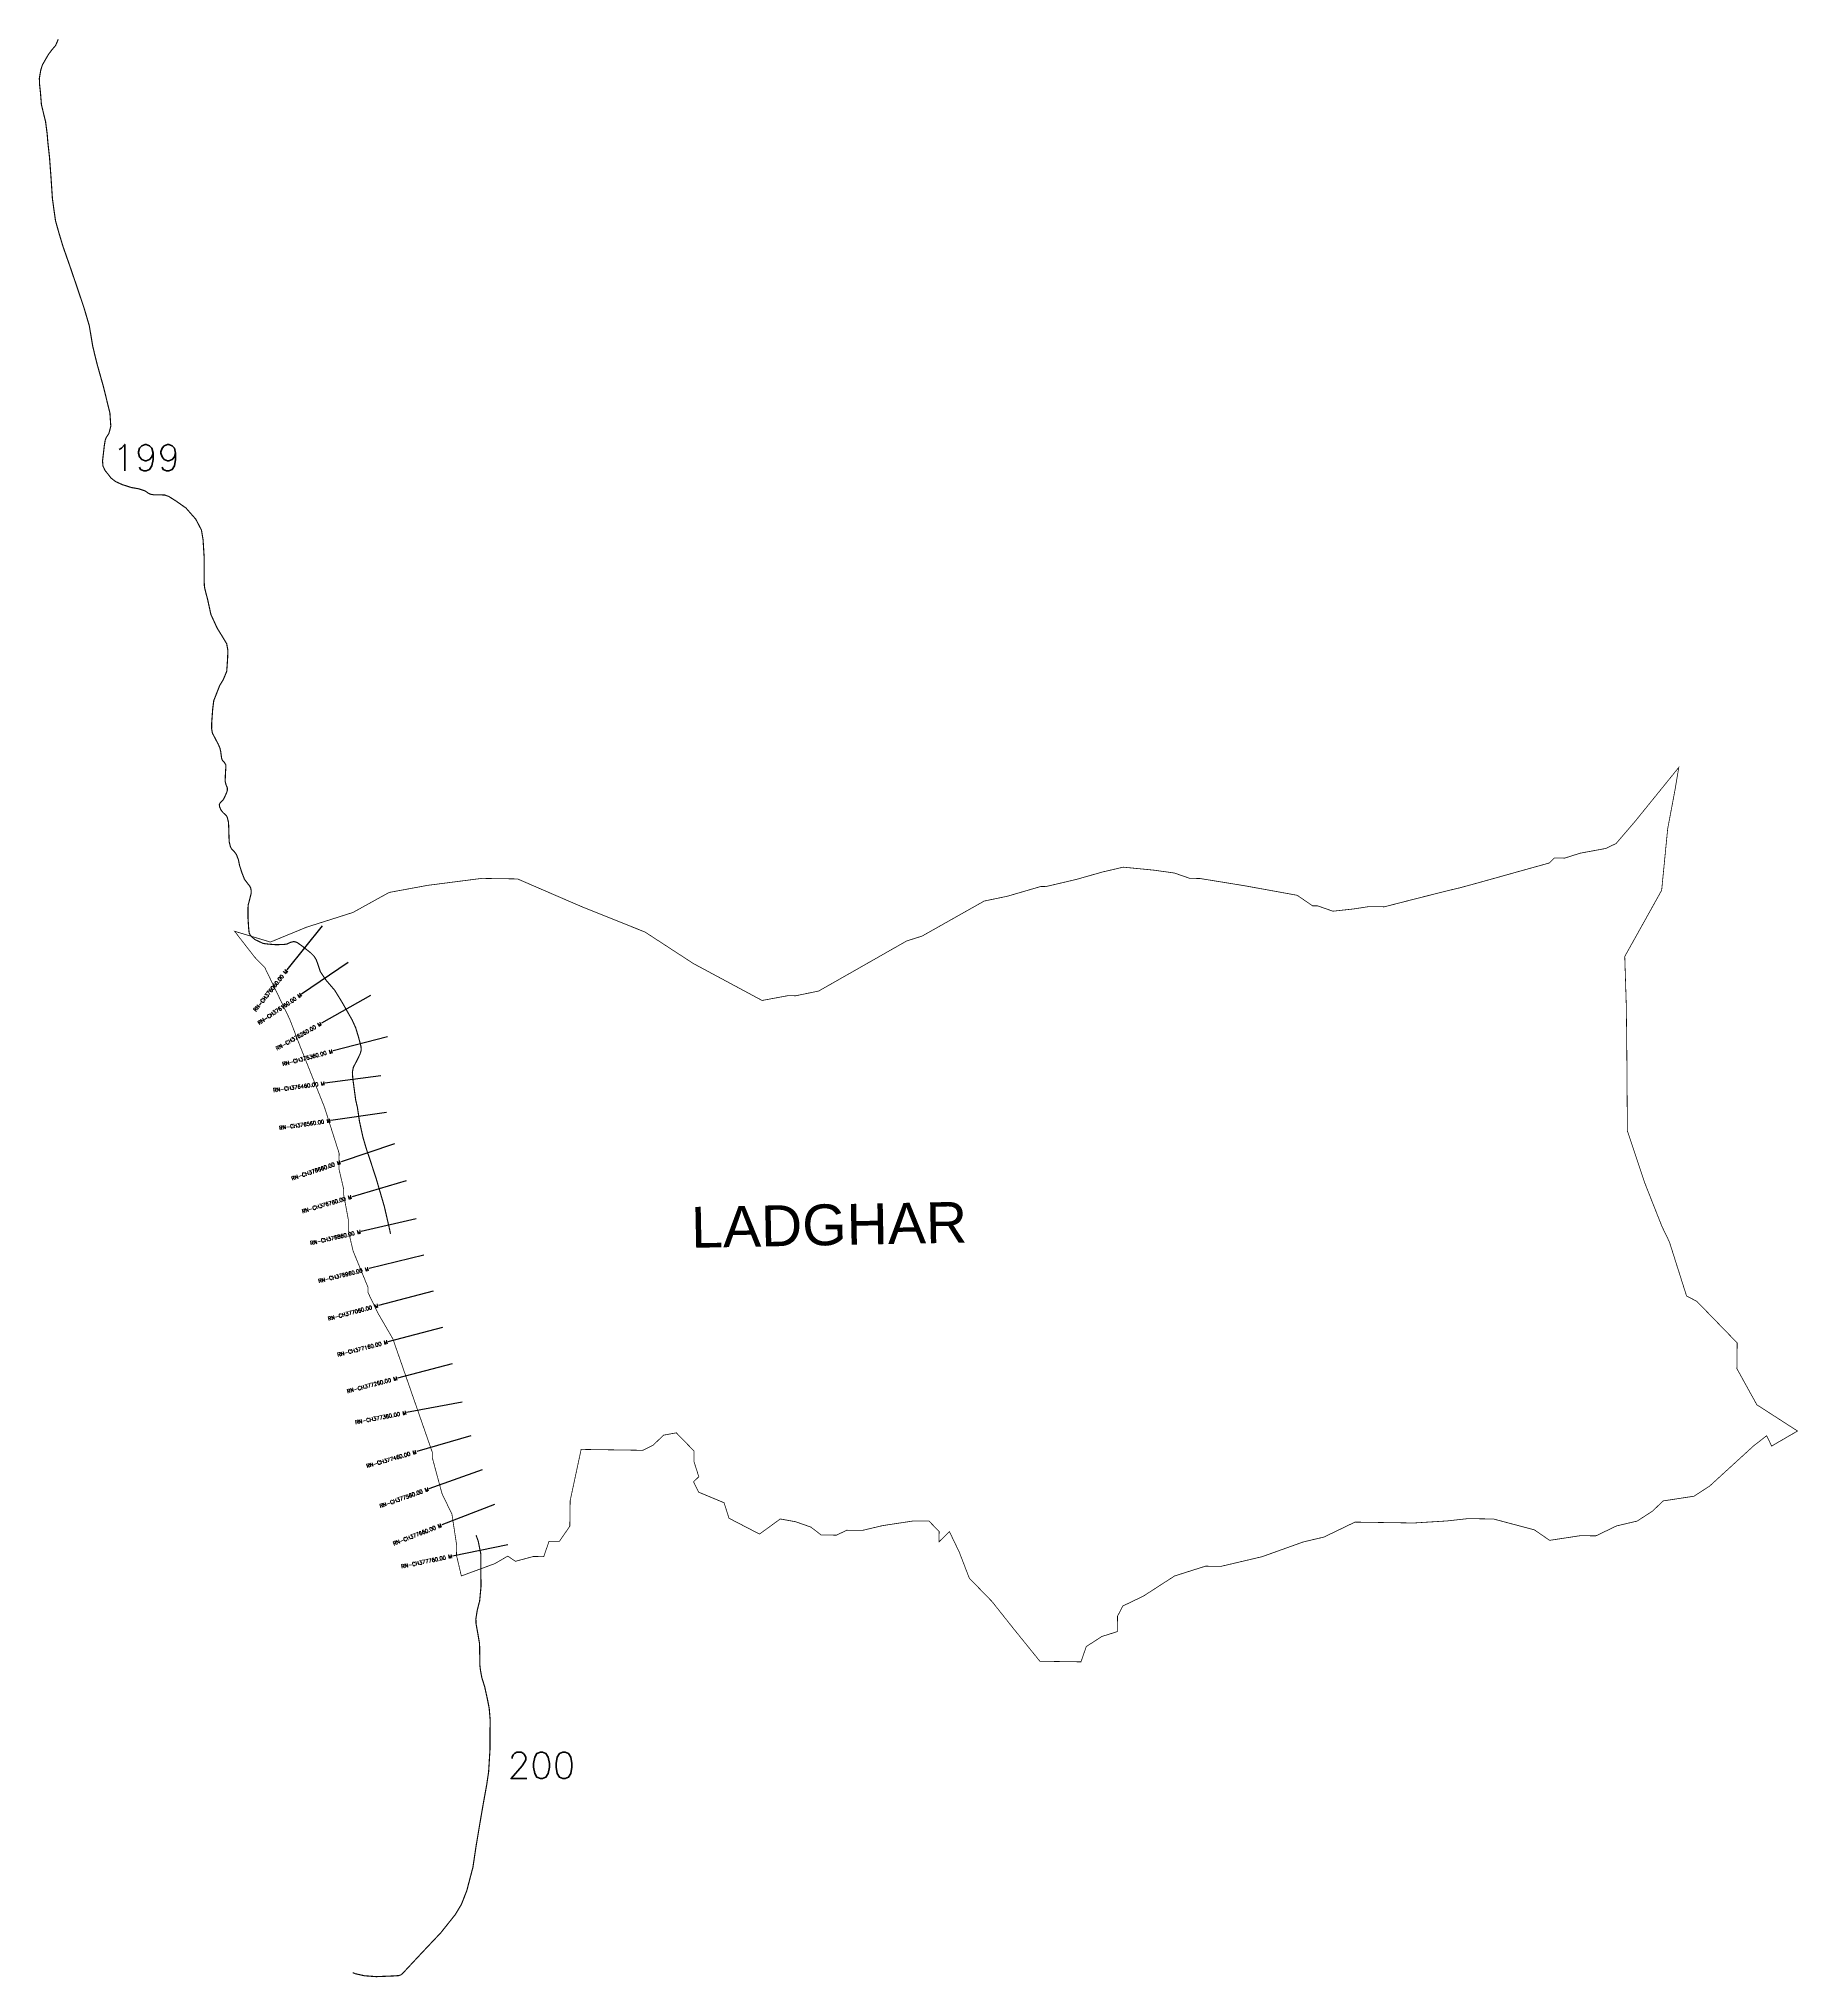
# Model space of a CAD drawing. Header units: metres. Extents: x 301053 to 305735, y 1958614 to 1963772.
import ezdxf
from ezdxf.enums import TextEntityAlignment as Align

# ---------------------------------------------------------------- set-up
doc = ezdxf.new("R2010")
doc.units = ezdxf.units.M
doc.header["$MEASUREMENT"] = 0
for name, color, linetype in [('CS', 134, 'Continuous'), ('CSMark', 6, 'Continuous'), ('NATURALLY PROTECTED', 3, 'Continuous'), ('VILLAGE NAME', 250, 'Continuous')]:
    doc.layers.add(name, color=color, linetype=linetype)
doc.styles.get("Standard").update_dxf_attribs({"font": 'simplex.shx'})

msp = doc.modelspace()

# ---------------------------------------------------------------- linework, layer by layer
at = {"color": 6, "const_width": 2, "flags": 128}
msp.add_lwpolyline([(301574.5, 1961397.1), (301669.7, 1961368.4), (301765.8, 1961407.9), (301889.2, 1961447.1), (301985.6, 1961500.4), (302088.2, 1961519.3), (302231.9, 1961537.8), (302327.4, 1961536.4), (302420.6, 1961496), (302497.8, 1961462.7), (302666.6, 1961395), (302795.2, 1961311.2), (302978, 1961213), (303046.5, 1961225.7), (303067, 1961225.4), (303074.2, 1961226.9), (303128.6, 1961238.1), (303176.9, 1961265.6), (303225.8, 1961293.4), (303275.5, 1961321.7), (303362.6, 1961371.3), (303403.7, 1961384.3), (303568.9, 1961477.5), (303630.5, 1961490.3), (303719.7, 1961516.3), (303733.3, 1961516.1), (303813.8, 1961535), (303874.9, 1961552.3), (303883.2, 1961554.7), (303900.9, 1961558.8), (303938.8, 1961567.7), (304000.3, 1961561.7), (304020.6, 1961559.7), (304047.9, 1961555.9), (304075.1, 1961552.1), (304115.9, 1961537.9), (304143.2, 1961537.5), (304262.1, 1961518.2), (304401.9, 1961492.8), (304442.5, 1961464.9), (304456.1, 1961464.7), (304496.9, 1961450.5), (304524.2, 1961453.5), (304544.6, 1961455.7), (304551.6, 1961456.5), (304572.7, 1961459.7), (304592.6, 1961462.8), (304633.6, 1961462.2), (304681.9, 1961474.6), (304700.3, 1961479.3), (304731, 1961487.1), (304800.1, 1961504.6), (304835.1, 1961512.9), (304867.2, 1961521.6), (304948.1, 1961544.1), (304983.7, 1961554.1), (305072.2, 1961578.7), (305086, 1961592.1), (305113.3, 1961591.7), (305154.4, 1961604.8), (305222.9, 1961617.5), (305250.4, 1961630.7), (305301.7, 1961690.6), (305417.1, 1961833.1), (305406.7, 1961771.4), (305387.5, 1961669.7), (305371.5, 1961506.1), (305273.3, 1961330), (305276, 1961245), (305277.5, 1961196.2), (305278.8, 1961074.9), (305280.3, 1960865.8), (305326.1, 1960728.6), (305372.2, 1960611.8), (305392.1, 1960570.6), (305437.8, 1960426.6), (305464.9, 1960412.6), (305572.5, 1960301.8), (305571.6, 1960233.5), (305624.8, 1960137.2), (305733, 1960067.4), (305664.1, 1960027.4), (305650.9, 1960054.9), (305616.4, 1960028.1), (305582.6, 1959997.2), (305498.8, 1959920.6), (305457.4, 1959893.9), (305375.3, 1959881.4), (305347.6, 1959854.5), (305306.3, 1959827.8), (305251.5, 1959814.9), (305196.5, 1959788.4), (305155.6, 1959789), (305073.4, 1959776.5), (305032.9, 1959804.4), (304924.1, 1959833.3), (304855.9, 1959834.3), (304801.2, 1959828.2), (304712.3, 1959822.7), (304555.4, 1959825), (304472.9, 1959785.2), (304418.1, 1959772.3), (304308.3, 1959733), (304198.7, 1959707.2), (304157.7, 1959707.8), (304075.5, 1959681.7), (303992.8, 1959628.3), (303937.8, 1959601.8), (303923.7, 1959574.7), (303923.2, 1959533.7), (303882, 1959520.7), (303840.7, 1959494), (303826.4, 1959453.2), (303717.2, 1959454.8), (303650.1, 1959537.7), (303589.8, 1959613.6), (303529.3, 1959675.9), (303502.9, 1959744.6), (303476.5, 1959799.6), (303448.8, 1959772.7), (303449.1, 1959800), (303422.2, 1959827.7), (303381.3, 1959828.2), (303299.2, 1959815.8), (303244.4, 1959802.9), (303203.4, 1959803.5), (303178.5, 1959791.5), (303176, 1959790.3), (303135, 1959790.8), (303108, 1959811.7), (303067.2, 1959826), (303026.4, 1959833.4), (302971.2, 1959793.2), (302889.9, 1959835.3), (302876.9, 1959876.5), (302809, 1959904.8), (302795.7, 1959932.3), (302809.6, 1959945.7), (302796.5, 1959986.9), (302796.9, 1960014.2), (302749.8, 1960062.6), (302715.6, 1960056.3), (302687.9, 1960029.4), (302660.4, 1960016.1), (302496.6, 1960018.5), (302467.4, 1959882.4), (302466.4, 1959814.1), (302438.5, 1959773.6), (302411.2, 1959774), (302397, 1959733.2), (302369.6, 1959733.6), (302321.7, 1959720.7), (302303.7, 1959733), (302301.4, 1959734.6), (302267, 1959714.6), (302177.8, 1959681.8), (302164.9, 1959736.6), (302165.3, 1959763.9), (302152.8, 1959846), (302126.3, 1959900.9), (302100.4, 1959996.9), (302100.6, 1960010.5), (301995.7, 1960312.4), (301955.8, 1960381.2), (301929.2, 1960436.3), (301929.4, 1960449.9), (301889.9, 1960546.1), (301877, 1960600.8), (301877.4, 1960628.1), (301864.7, 1960696.6), (301864.9, 1960710.2), (301852.1, 1960765), (301852.7, 1960806), (301833.1, 1960867.7), (301813.5, 1960929.4), (301747.6, 1961094.2), (301721.3, 1961162.8), (301655, 1961300.3), (301628.1, 1961328), (301574.5, 1961397.1), (301574.5, 1961397.1)], dxfattribs=at)
at = {"layer": 'CS'}
for p, q in [((301807.1, 1961411.6), (301713.8, 1961294.1)), ((301876.8, 1961313.7), (301752.5, 1961229.7)), ((301936.3, 1961226.5), (301805.9, 1961152.5)), ((301981.5, 1961116.6), (301836.4, 1961078.6)), ((301963.6, 1961012.9), (301815, 1960992.8)), ((301979.1, 1960914.8), (301830.6, 1960893.4)), ((301999.8, 1960831.1), (301857.7, 1960783.2)), ((302031.1, 1960732.9), (301887.1, 1960690.8)), ((302057.4, 1960632.1), (301911.3, 1960598.3)), ((302078, 1960535.3), (301932.4, 1960499.4)), ((302102.4, 1960439.6), (301957.3, 1960401.3)), ((302127.8, 1960342.7), (301982.6, 1960304.8)), ((302153, 1960246), (302007.9, 1960208)), ((302179.7, 1960144.3), (302032.3, 1960116.4)), ((302203.1, 1960054.6), (302059.1, 1960012.6)), ((302233, 1959963.7), (302091.6, 1959913.6)), ((302266, 1959871.6), (302126.1, 1959817.4)), ((302301.1, 1959765), (302154.2, 1959734.8))]:
    msp.add_line(p, q, dxfattribs=at)
at = {"layer": 'NATURALLY PROTECTED', "const_width": 3, "flags": 128}
for points in [[(301104.8, 1963770.4), (301104.3, 1963768), (301098.1, 1963753.8), (301088.5, 1963742.6), (301079.3, 1963730.4), (301063.3, 1963702.7), (301058.9, 1963689.3), (301055, 1963666.7), (301055.5, 1963650.7), (301057.6, 1963632.4), (301060.6, 1963595.8), (301071.5, 1963551.8), (301075.9, 1963518), (301077.5, 1963497.2), (301082, 1963457), (301085.9, 1963404.5), (301089.8, 1963345.9), (301097.9, 1963287.9), (301106.2, 1963258.3), (301117.9, 1963219.1), (301135, 1963170.5), (301155.9, 1963109.3), (301174.1, 1963055.1), (301187.9, 1963008.2), (301197.1, 1962953.3), (301208.3, 1962907.4), (301224.7, 1962849), (301242.7, 1962776.5), (301245.1, 1962741.1), (301240, 1962721.4), (301233.2, 1962711.3), (301230.4, 1962704.4), (301227.9, 1962690.1), (301225.1, 1962665.6), (301223.1, 1962648.6), (301224.3, 1962634.8), (301229.9, 1962623.1), (301239.5, 1962611.2), (301245.7, 1962603), (301258.1, 1962593.5), (301275.8, 1962585.5), (301300, 1962577.8), (301320, 1962574.3), (301336.6, 1962568.6), (301345.8, 1962562.2), (301351.7, 1962559.7), (301361.1, 1962558.2), (301374.4, 1962558.5), (301388.6, 1962557.8), (301399.2, 1962554.2), (301418.6, 1962541.9), (301445.1, 1962523.3), (301471.1, 1962493.7), (301486.3, 1962464.8), (301490.6, 1962439), (301493.4, 1962394.4), (301493.4, 1962333.9), (301494, 1962316.6), (301495.2, 1962308.8), (301502.9, 1962279.2), (301511.5, 1962239.8), (301528.1, 1962203.8), (301542, 1962181.2), (301553.4, 1962162.2), (301556.7, 1962144.2), (301555.8, 1962121), (301553.6, 1962089), (301544.4, 1962066.7), (301534.8, 1962051), (301519, 1962010.5), (301516.1, 1961987.3), (301513.4, 1961949.3), (301513.3, 1961936), (301515.5, 1961924.2), (301523.1, 1961909.8), (301530.6, 1961895.6), (301535.4, 1961884.7), (301537.4, 1961876.1), (301540, 1961857.4), (301541.9, 1961852.3), (301547.4, 1961846.1), (301551, 1961840.3), (301551.3, 1961835.4), (301550.7, 1961825.8), (301549.8, 1961810.1), (301549.5, 1961796.2), (301551.2, 1961788.2), (301555, 1961779), (301555.2, 1961772.5), (301553.9, 1961767.6), (301547.9, 1961753.8), (301543.7, 1961746.1), (301536.2, 1961739.3), (301533.9, 1961734.4), (301534.4, 1961728.6), (301538, 1961720.4), (301543.1, 1961713.6), (301552.7, 1961704.6), (301555, 1961700.2), (301558.3, 1961686.6), (301559.1, 1961667.2), (301559.6, 1961646.9), (301560.3, 1961634.3), (301563.3, 1961622.3), (301566.3, 1961616.4), (301572.3, 1961610.6), (301579, 1961602), (301584.6, 1961587.7), (301587.8, 1961571.8), (301594.1, 1961552.6), (301600.7, 1961535.6), (301607, 1961527.2), (301614.6, 1961517.4), (301617.5, 1961511.6), (301618.5, 1961505.9), (301618.3, 1961496.7), (301615.4, 1961485.4), (301613.3, 1961477.3), (301610.7, 1961467.1), (301610.1, 1961458.1), (301610, 1961434.8), (301612, 1961403.7), (301613.4, 1961392.2), (301617, 1961385.5), (301628.2, 1961375.2), (301650.5, 1961364.7), (301663.9, 1961363), (301685.6, 1961361.3), (301706.7, 1961362.2), (301713.2, 1961362.9), (301723.2, 1961367.6), (301732.4, 1961369.8), (301740.1, 1961367.6), (301752.4, 1961359.2), (301776.5, 1961340.1), (301786.4, 1961330.2), (301791.8, 1961321.2), (301795.2, 1961311.8), (301802.7, 1961289.5), (301817.9, 1961266.9), (301840.9, 1961240.1), (301859.5, 1961209.9), (301887.1, 1961161.4), (301896.6, 1961140.5), (301904.4, 1961114.9), (301910.9, 1961090.1), (301911.2, 1961079.6), (301908.4, 1961070.8), (301900.8, 1961054.8), (301895.7, 1961045.2), (301890.6, 1961035.6), (301887.9, 1961022.5), (301888.9, 1961006), (301896.7, 1960948.1), (301901.5, 1960927.2), (301906.6, 1960891.9), (301916.1, 1960848.7), (301925.4, 1960817.1), (301936.6, 1960783.7), (301951.7, 1960737.4), (301972.9, 1960664.8), (301986.1, 1960607.5), (301989.4, 1960592)], [(302216.9, 1959790.2), (302222.5, 1959775.1), (302229.7, 1959740), (302230, 1959652.4), (302226.5, 1959615.2), (302220.2, 1959591), (302216.5, 1959567.8), (302217, 1959554.1), (302222.1, 1959525.9), (302226.3, 1959501.3), (302226.8, 1959467), (302227.1, 1959444.1), (302228.5, 1959432.1), (302232.2, 1959411.5), (302239.9, 1959387), (302246.6, 1959356.6), (302251.9, 1959329.9), (302254.5, 1959299), (302254.2, 1959277.8), (302253.9, 1959218), (302250.4, 1959161.1), (302245.7, 1959128.5), (302239.9, 1959096.6), (302234.7, 1959067.6), (302226.8, 1959021.4), (302217.2, 1958964.1), (302208.6, 1958906.7), (302192.3, 1958844.5), (302177.9, 1958807.7), (302161.6, 1958780.7), (302123.2, 1958732.4), (302074.5, 1958680.9), (302022.1, 1958624.7), (302017, 1958620.4), (302011.4, 1958618.4), (301996.2, 1958617.4), (301951.1, 1958615.6), (301919.8, 1958618), (301896, 1958623.3), (301888.8, 1958626.4)]]:
    msp.add_lwpolyline(points, dxfattribs=at)

# ---------------------------------------------------------------- texts
at = {"char_height": 70, "attachment_point": 1}
for s, insert in [('199', (301249.4, 1962692.4)), ('200', (302301, 1959212.8))]:
    msp.add_mtext_dynamic_manual_height_columns(s, width=95.172, gutter_width=1, heights=[0], dxfattribs=dict(at, insert=insert))
at = {"layer": 'CSMark'}
for s, rotation, p in [('RN-CH376060.00 M', 51.5674, (301713.2, 1961293.3)), ('RN-CH376160.00 M', 34.0346, (301751.7, 1961229.2)), ('RN-CH376260.00 M', 29.5538, (301805, 1961152.1)), ('RN-CH376360.00 M', 14.6735, (301835.4, 1961078.3)), ('RN-CH376460.00 M', 7.6953, (301814, 1960992.6)), ('RN-CH376560.00 M', 8.1953, (301829.6, 1960893.3)), ('RN-CH376660.00 M', 18.6596, (301856.7, 1960782.8)), ('RN-CH376760.00 M', 16.308, (301886.2, 1960690.5)), ('RN-CH376860.00 M', 13.034, (301910.3, 1960598)), ('RN-CH376960.00 M', 13.8491, (301931.4, 1960499.2)), ('RN-CH377060.00 M', 14.8028, (301956.4, 1960401)), ('RN-CH377160.00 M', 14.6196, (301981.7, 1960304.6)), ('RN-CH377260.00 M', 14.6552, (302007, 1960207.8)), ('RN-CH377260.00 M', 14.6552, (302007, 1960207.8)), ('RN-CH377360.00 M', 10.7307, (302031.3, 1960116.2)), ('RN-CH377360.00 M', 10.7307, (302031.3, 1960116.2)), ('RN-CH377460.00 M', 16.2652, (302058.1, 1960012.3)), ('RN-CH377460.00 M', 16.2652, (302058.1, 1960012.3)), ('RN-CH377560.00 M', 19.5402, (302090.7, 1959913.2)), ('RN-CH377660.00 M', 21.1874, (302125.2, 1959817.1)), ('RN-CH377660.00 M', 21.1874, (302125.2, 1959817.1)), ('RN-CH377760.00 M', 11.6093, (302153.2, 1959734.6)), ('RN-CH377760.00 M', 11.6093, (302153.2, 1959734.6))]:
    msp.add_text(s, height=10, rotation=rotation, dxfattribs=at).set_placement(p, align=Align.MIDDLE_RIGHT)
at = {"layer": 'VILLAGE NAME', "insert": (302788.1, 1960663.5), "char_height": 108.748, "attachment_point": 1, "rotation": 1.1028}
msp.add_mtext_dynamic_manual_height_columns('{\\fArial|b0|i0|c0|p34;LADGHAR}', width=1571.314, gutter_width=543.7, heights=[0], dxfattribs=at)

doc.saveas('drawing.dxf')
